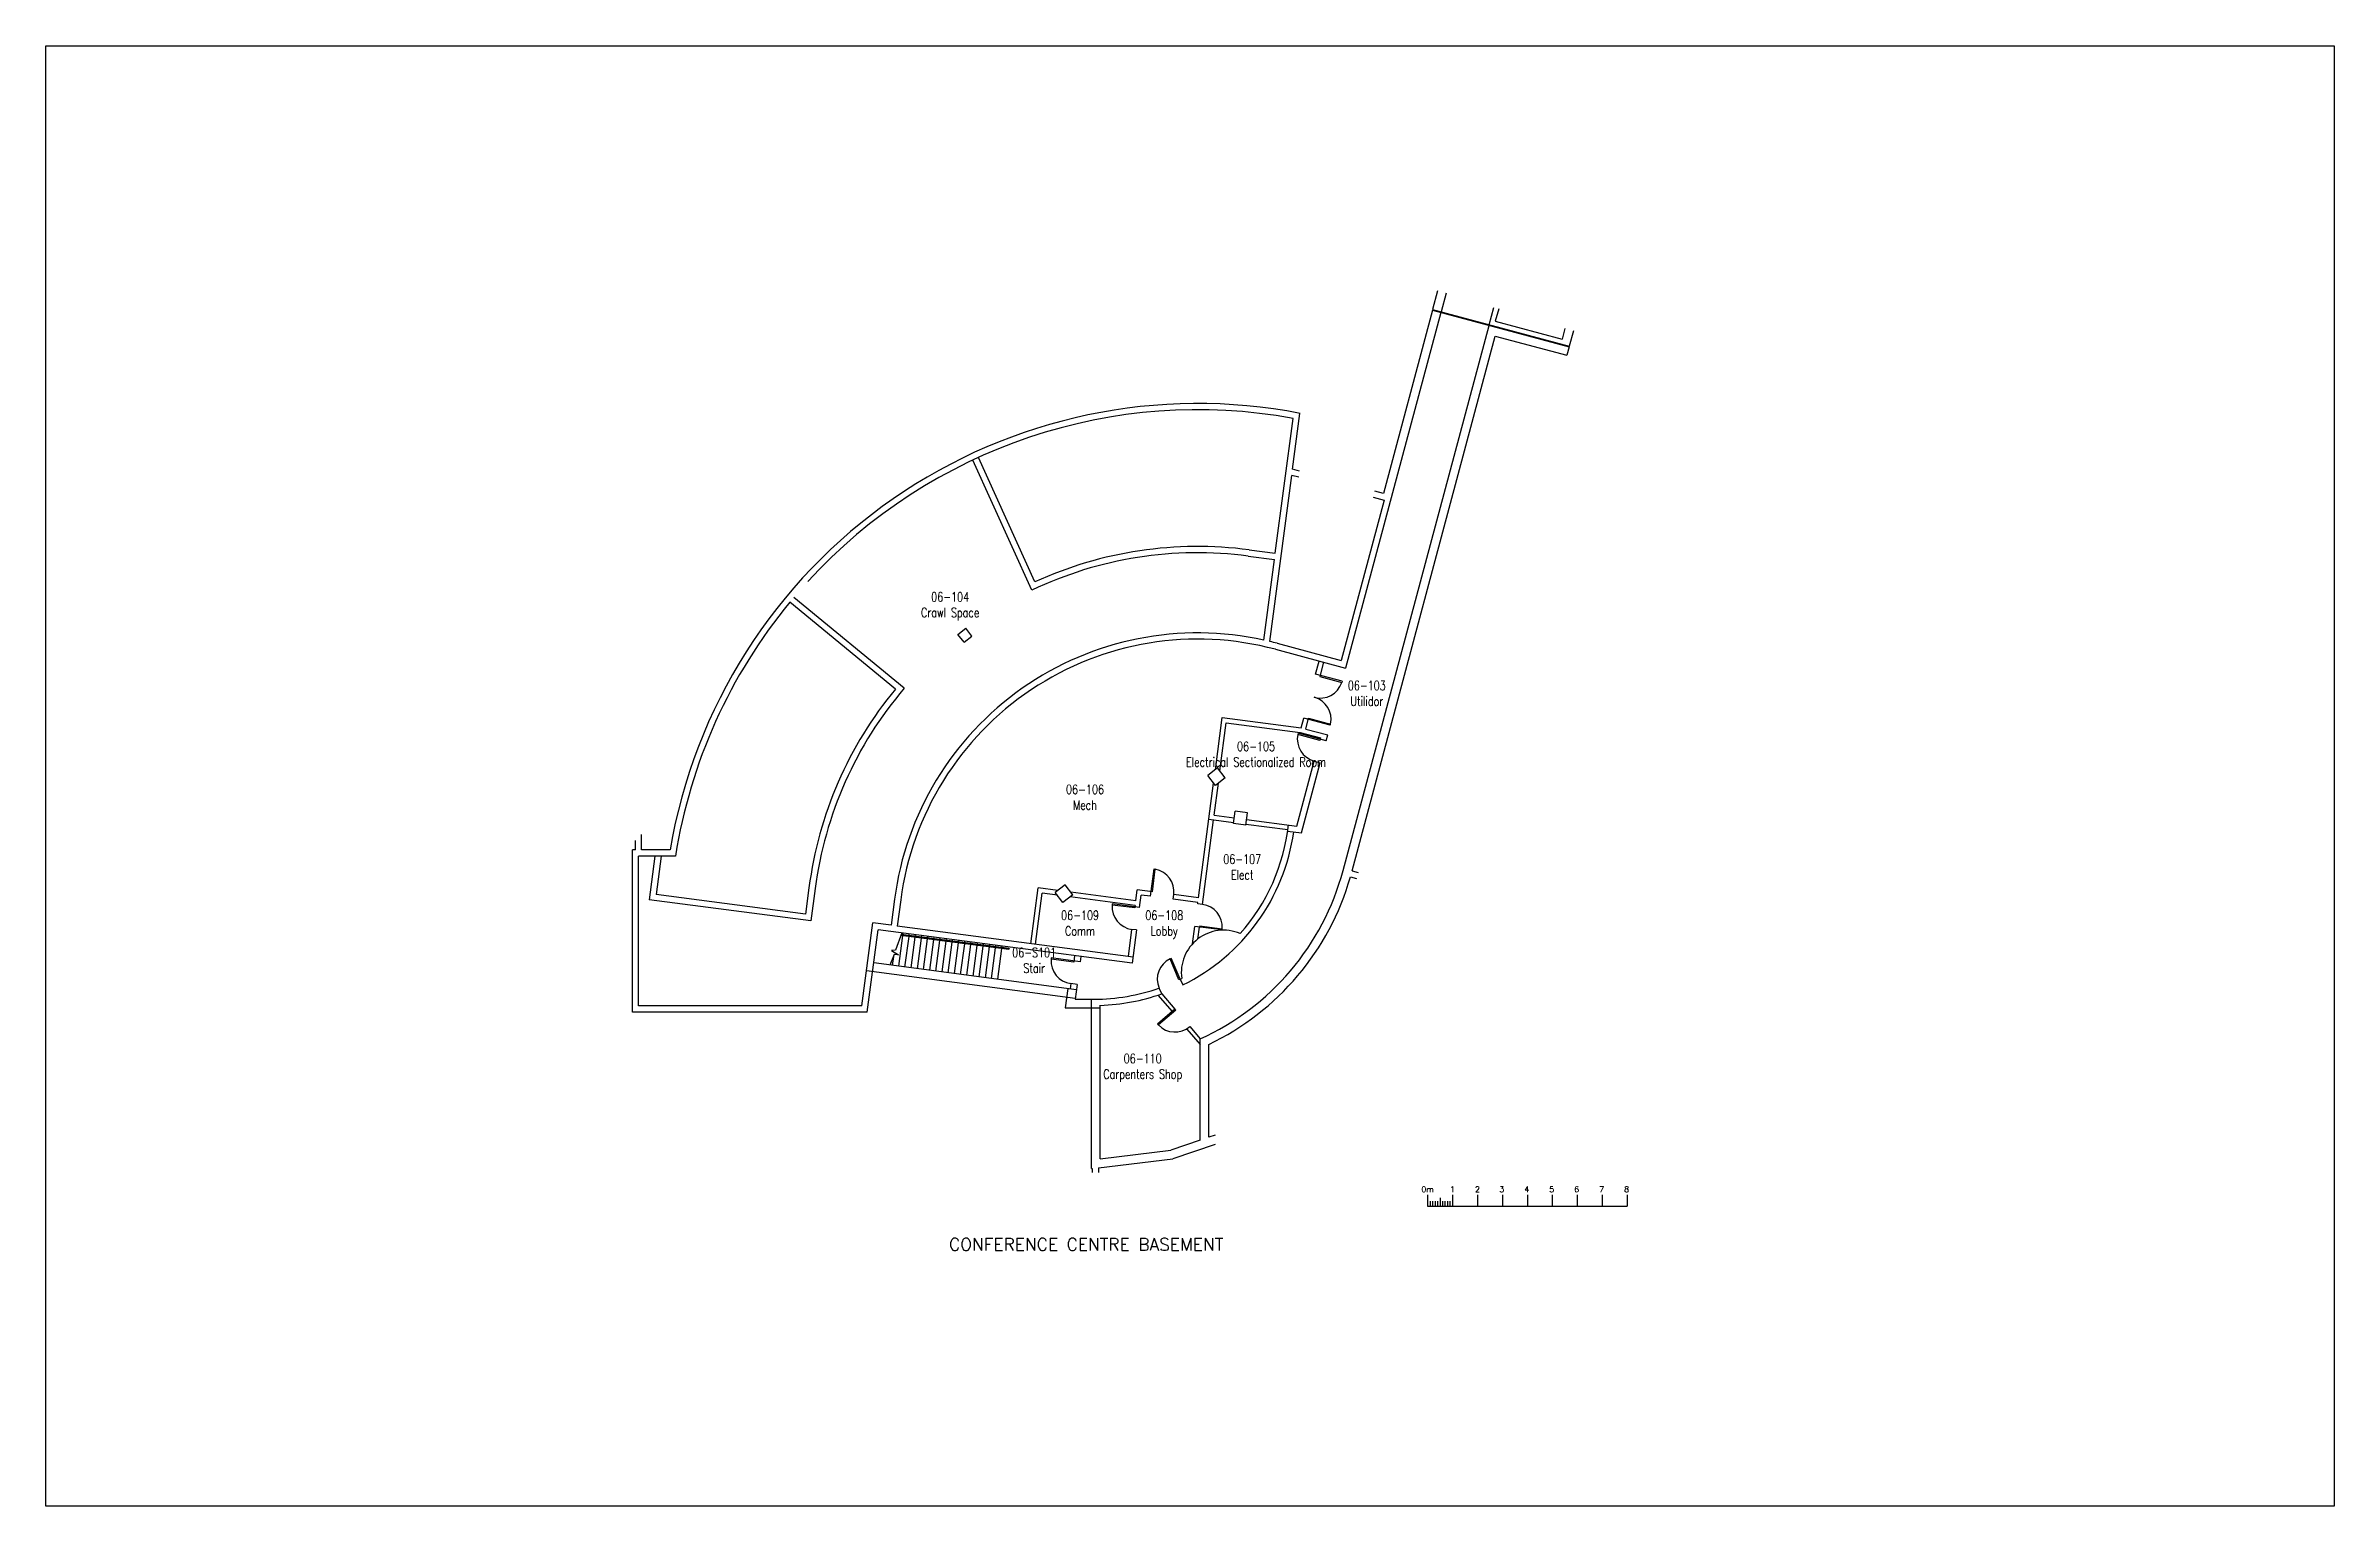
# Model space of a CAD drawing. Extents: x 11182 to 734459, y -1391328 to 152085.
# Drawn here: x 102966 to 194679, y -476596 to -418100 of the extents above; entities that cross this region are included whole.
import ezdxf
from ezdxf.enums import TextEntityAlignment as Align

# ---------------------------------------------------------------- set-up
doc = ezdxf.new("R2010")
doc.units = 0
doc.header["$LTSCALE"] = 500
doc.header["$MEASUREMENT"] = 0
doc.layers.get('0').update_dxf_attribs({"linetype": 'CONTINUOUS'})
doc.layers.add('0_Defpoints', color=106, linetype='CONTINUOUS', plot=False)
for name, color, linetype in [('0_room_data', 7, 'CONTINUOUS'), ('0_text', 7, 'CONTINUOUS'), ('1_Wall_Exist', 251, 'CONTINUOUS'), ('3_Text', 7, 'CONTINUOUS')]:
    doc.layers.add(name, color=color, linetype=linetype)
doc.styles.add('1_200', font='simplex.shx', dxfattribs={"width": 0.75, "height": 460})
doc.styles.get("Standard").update_dxf_attribs({"font": 'ROMANS', "height": 200})

msp = doc.modelspace()

# ---------------------------------------------------------------- texts
at = {"layer": '0_text'}
for s, p in [('0m', (158342, -463903)), ('1', (159342, -463903)), ('2', (160342, -463903)), ('3', (161319, -463903)), ('4', (162319, -463903)), ('5', (163319, -463903)), ('6', (164319, -463903)), ('7', (165319, -463903)), ('8', (166319, -463903))]:
    msp.add_text(s, height=231, rotation=0, dxfattribs=at).set_placement(p, align=Align.MIDDLE_CENTER)
at = {"layer": '0_text', "insert": (144661, -465859), "char_height": 500, "width": 14297.21, "attachment_point": 2, "rotation": 0, "line_spacing_factor": 0.923077}
msp.add_mtext('CONFERENCE CENTRE BASEMENT', dxfattribs=at)

# ---------------------------------------------------------------- blocks, each defined once
blk = doc.blocks.new('room_data')
at = {"layer": '3_Text', "style": '1_200', "width": 0.75}
for tag, p in [('ROOMNUM', (0, 0)), ('ROOMUSE', (0, -575))]:
    blk.add_attdef(tag, text='', height=345, dxfattribs=at).set_placement(p, align=Align.MIDDLE_CENTER)

# ---------------------------------------------------------------- linework, layer by layer
for p, q in [((158342, -464128), (158342, -464573)), ((158342, -464573), (166342, -464573)), ((158442, -464374), (158442, -464573)), ((158542, -464374), (158542, -464573)), ((158642, -464374), (158642, -464573)), ((158742, -464374), (158742, -464573)), ((158842, -464241), (158842, -464573)), ((158942, -464374), (158942, -464573)), ((159042, -464374), (159042, -464573)), ((159142, -464374), (159142, -464573)), ((159242, -464374), (159242, -464573)), ((159342, -464128), (159342, -464573)), ((160342, -464128), (160342, -464573)), ((161342, -464128), (161342, -464573)), ((162342, -464128), (162342, -464573)), ((163342, -464128), (163342, -464573)), ((164342, -464128), (164342, -464573)), ((165342, -464128), (165342, -464573)), ((166342, -464128), (166342, -464573))]:
    msp.add_line(p, q)
at = {"layer": '0_Defpoints'}
msp.add_lwpolyline([(102966, -418100), (194679, -418100), (194679, -476596), (102966, -476596)], close=True, dxfattribs=at)
at = {"layer": '1_Wall_Exist'}
for p, q in [((158747, -427912), (158544, -428668)), ((159083, -428011), (158883, -428759)), ((158876, -428783), (155059, -443028)), ((158538, -428692), (156571, -436033)), ((158538, -428692), (164015, -430160)), ((158544, -428668), (164021, -430136)), ((160814, -429276), (161002, -428577)), ((161194, -428634), (161059, -429135)), ((161059, -429135), (163735, -429852)), ((154959, -451130), (160808, -429301)), ((155316, -451149), (161055, -429729)), ((161055, -429729), (163924, -430498)), ((163851, -429418), (163735, -429852)), ((164187, -429517), (164021, -430136)), ((164015, -430160), (163924, -430498)), ((152937, -435060), (153231, -432822)), ((152241, -438429), (152952, -433024)), ((142483, -439908), (140116, -434694)), ((142606, -439575), (140342, -434589)), ((152028, -441960), (152904, -435310)), ((153181, -435384), (152904, -435310)), ((153214, -435134), (152937, -435060)), ((156603, -436301), (154882, -442721)), ((156159, -436182), (156603, -436301)), ((156571, -436033), (156228, -435941)), ((151190, -438290), (152241, -438429)), ((151157, -438538), (152208, -438677)), ((151783, -441904), (152208, -438677)), ((137369, -443833), (132945, -440196)), ((137015, -443865), (132785, -440388)), ((139524, -441675), (139841, -441431)), ((139767, -441992), (139524, -441675)), ((139767, -441992), (140085, -441749)), ((140085, -441749), (139841, -441431)), ((152311, -442033), (154882, -442721)), ((152247, -442274), (155059, -443028)), ((153853, -443265), (153993, -442742)), ((154176, -442791), (154023, -443362)), ((154919, -443551), (153853, -443265)), ((154023, -443362), (154906, -443599)), ((154919, -443551), (154906, -443599)), ((149838, -447096), (150113, -445002)), ((150023, -447144), (150277, -445215)), ((150113, -445002), (153276, -445418)), ((150277, -445215), (153238, -445605)), ((153156, -445635), (153143, -445683)), ((154025, -445920), (153143, -445683)), ((154280, -445936), (153156, -445635)), ((153238, -445605), (154051, -445823)), ((153276, -445418), (153380, -445031)), ((154446, -445316), (153380, -445031)), ((153459, -445468), (153576, -445032)), ((153459, -445468), (154342, -445704)), ((153576, -445032), (154459, -445268)), ((154280, -445936), (154342, -445704)), ((154446, -445316), (154459, -445268)), ((154051, -445823), (154025, -445920)), ((149931, -447024), (149534, -447329)), ((149839, -447725), (149534, -447329)), ((150235, -447421), (149839, -447725)), ((150235, -447421), (149931, -447024)), ((153106, -449353), (153802, -446754)), ((153290, -449629), (154043, -446819)), ((153802, -446754), (154043, -446819)), ((149162, -452228), (149767, -447632)), ((149790, -448916), (149959, -447633)), ((149319, -452491), (149765, -449105)), ((149577, -449080), (150569, -449210)), ((149790, -448916), (150594, -449022)), ((150564, -449248), (150629, -448753)), ((151060, -449314), (150564, -449248)), ((151125, -448818), (150629, -448753)), ((151060, -449314), (151125, -448818)), ((151065, -449276), (152741, -449496)), ((151090, -449087), (153106, -449353)), ((126475, -456805), (126475, -450304)), ((126596, -450304), (126475, -450304)), ((126596, -450304), (126596, -449937)), ((126846, -450304), (126846, -449687)), ((127990, -450304), (126846, -450304)), ((152733, -449556), (153290, -449629)), ((126725, -456554), (126725, -450554)), ((128202, -450554), (126725, -450554)), ((127377, -450554), (127146, -452303)), ((127629, -450554), (127427, -452088)), ((147240, -452167), (147384, -451072)), ((147314, -451985), (147433, -451079)), ((147384, -451072), (147433, -451079)), ((155316, -451149), (155558, -451213)), ((133414, -452876), (127427, -452088)), ((133553, -451824), (133414, -452876)), ((133801, -451857), (133629, -453156)), ((142447, -454064), (142741, -451833)), ((142635, -454089), (142904, -452046)), ((143529, -451937), (142741, -451833)), ((143510, -452126), (142904, -452046)), ((143822, -451712), (143425, -452016)), ((143730, -452413), (143425, -452016)), ((144127, -452108), (143730, -452413)), ((144127, -452108), (143822, -451712)), ((146647, -452348), (144047, -452005)), ((146647, -452348), (146705, -451905)), ((147314, -451985), (146705, -451905)), ((146804, -452610), (146869, -452118)), ((147240, -452167), (146869, -452118)), ((148146, -452286), (148171, -452098)), ((149162, -452228), (148171, -452098)), ((155250, -451390), (155491, -451454)), ((133629, -453156), (127146, -452303)), ((136982, -452275), (136844, -453326)), ((137230, -452308), (137091, -453359)), ((146622, -452536), (144016, -452193)), ((145709, -452466), (145703, -452516)), ((146609, -452635), (145703, -452516)), ((146804, -452610), (145709, -452466)), ((146622, -452536), (146609, -452635)), ((149137, -452417), (148146, -452286)), ((149131, -452466), (149137, -452417)), ((149319, -452491), (149131, -452466)), ((135669, -456555), (136106, -453229)), ((135888, -456805), (136322, -453510)), ((136844, -453326), (136106, -453229)), ((146509, -454851), (136322, -453510)), ((137268, -453634), (137025, -454330)), ((146542, -454603), (137091, -453359)), ((137301, -453739), (137139, -454969)), ((141564, -454301), (137234, -453731)), ((141569, -454261), (137248, -453692)), ((137314, -453640), (137306, -453700)), ((137548, -453772), (137387, -455002)), ((137561, -453673), (137554, -453732)), ((137796, -453805), (137634, -455034)), ((137809, -453706), (137801, -453765)), ((138044, -453837), (137882, -455067)), ((138057, -453738), (138049, -453798)), ((138292, -453870), (138130, -455099)), ((138305, -453771), (138297, -453830)), ((138540, -453903), (138378, -455132)), ((138553, -453804), (138545, -453863)), ((138788, -453935), (138626, -455165)), ((138801, -453836), (138793, -453896)), ((139036, -453968), (138874, -455197)), ((139049, -453869), (139041, -453928)), ((139296, -453901), (139289, -453961)), ((139544, -453934), (139536, -453994)), ((139792, -453967), (139784, -454026)), ((146353, -454578), (146496, -453492)), ((146685, -453516), (146496, -453492)), ((146685, -453516), (146509, -454851)), ((148919, -454077), (149011, -453372)), ((150106, -453516), (149011, -453372)), ((149137, -453877), (149200, -453397)), ((149206, -453348), (150112, -453467)), ((150106, -453516), (150112, -453467)), ((144269, -455908), (136147, -454838)), ((136966, -454499), (136787, -454923)), ((137025, -454330), (136854, -454334)), ((136854, -454334), (137139, -454516)), ((136938, -454578), (136891, -454936)), ((137139, -454516), (136966, -454499)), ((139283, -454001), (139122, -455230)), ((139531, -454033), (139369, -455263)), ((139779, -454066), (139617, -455295)), ((140027, -454098), (139865, -455328)), ((140040, -453999), (140032, -454059)), ((140275, -454131), (140113, -455360)), ((140288, -454032), (140280, -454091)), ((140523, -454164), (140361, -455393)), ((140536, -454065), (140528, -454124)), ((140771, -454196), (140609, -455426)), ((140784, -454097), (140776, -454157)), ((141018, -454229), (140857, -455458)), ((141031, -454130), (141024, -454189)), ((141266, -454262), (141104, -455491)), ((141279, -454162), (141272, -454222)), ((141569, -454261), (141564, -454301)), ((143262, -454638), (143256, -454688)), ((144162, -454807), (143256, -454688)), ((144416, -454790), (143262, -454638)), ((144196, -454546), (144162, -454807)), ((144444, -454579), (144416, -454790)), ((148378, -455509), (148022, -454667)), ((148424, -455489), (148068, -454647)), ((144223, -456255), (135853, -455153)), ((144049, -455664), (144021, -455875)), ((144297, -455696), (144049, -455664)), ((144297, -455696), (144219, -456287)), ((148424, -455489), (148378, -455509)), ((148424, -455489), (148534, -455714)), ((135669, -456555), (126725, -456555)), ((143922, -455862), (143820, -456637)), ((143820, -456637), (145229, -456637)), ((144219, -456287), (144980, -456287)), ((144879, -463073), (144879, -456287)), ((145229, -462678), (145229, -456533)), ((148219, -456689), (147523, -457282)), ((147538, -456122), (148105, -456787)), ((148251, -456727), (147556, -457320)), ((147579, -455843), (147690, -456069)), ((147690, -456069), (148219, -456689)), ((148219, -456689), (148251, -456727)), ((135888, -456805), (126475, -456805)), ((147523, -457282), (147556, -457320)), ((148812, -457385), (148698, -457482)), ((148698, -457482), (149229, -458104)), ((148812, -457385), (149229, -457873)), ((149229, -461937), (149229, -457873)), ((149579, -461819), (149579, -458097)), ((149229, -461937), (148054, -462336)), ((149829, -462103), (148132, -462679)), ((149829, -461734), (149579, -461819)), ((144879, -463073), (144905, -463069)), ((144905, -463069), (144905, -463233)), ((145155, -463039), (148132, -462679)), ((145155, -463039), (145155, -463233)), ((145229, -462678), (148054, -462336))]:
    msp.add_line(p, q, dxfattribs=at)
for centre, radius, start, end in [((149138, -453876), 21448, 78.99831, 170.41377), ((149138, -453876), 21198, 79.63375, 137.50987), ((149134, -453878), 15723, 82.48846, 114.53161), ((149134, -453878), 15473, 82.48837, 115.45921), ((149138, -453876), 21198, 140.48544, 170.98447), ((149138, -453876), 12261, 77.54042, 172.5), ((149138, -453876), 12011, 75, 172.5), ((149138, -453876), 12261, 75, 76.36665), ((149142, -453873), 15723, 140.46839, 172.51154), ((149142, -453873), 15473, 139.54079, 172.51173), ((154036, -443314), 914, 255, 341.86409), ((153563, -445080), 914, 348.13591, 75), ((154038, -445871), 914, 168.13591, 255), ((144980, -448457), 7831, 318.36506, 353.75998), ((144980, -448457), 8081, 296.09058, 351.94826), ((147264, -451978), 914, 352.5, 79.36409), ((144980, -448457), 10331, 294.28616, 345), ((144980, -448457), 10681, 295.50473, 344.06119), ((146616, -452585), 914, 175.63591, 262.5), ((149200, -453397), 914, 355.63591, 82.5), ((150171, -455222), 1697, 67.06825, 187.93175), ((144168, -454758), 914, 175.63591, 262.5), ((148424, -455489), 914, 116.04787, 202.91196), ((144980, -448457), 7831, 296.09058, 296.63494), ((144980, -448457), 7831, 270, 289.38767), ((144980, -448457), 8081, 271.77291, 289.59595), ((148219, -456689), 914, 223.60209, 310.46618)]:
    msp.add_arc(centre, radius, start, end, dxfattribs=at)

# ---------------------------------------------------------------- block references
at = {"layer": '0_room_data', "xscale": 1.089432688349144, "yscale": 1.089432688349144, "zscale": 1.089432688349144}
for p, values in [((139211, -440175), {'ROOMNUM': '06-104', 'ROOMUSE': 'Crawl Space'}), ((155908, -443725), {'ROOMNUM': '06-103', 'ROOMUSE': 'Utilidor'}), ((151471, -446163), {'ROOMNUM': '06-105', 'ROOMUSE': 'Electrical Sectionalized Room'}), ((144614, -447885), {'ROOMNUM': '06-106', 'ROOMUSE': 'Mech'}), ((150914, -450679), {'ROOMNUM': '06-107', 'ROOMUSE': 'Elect'}), ((144418, -452928), {'ROOMNUM': '06-109', 'ROOMUSE': 'Comm'}), ((147790, -452928), {'ROOMNUM': '06-108', 'ROOMUSE': 'Lobby'}), ((142577, -454420), {'ROOMNUM': '06-S101', 'ROOMUSE': 'Stair'}), ((146929, -458662), {'ROOMNUM': '06-110', 'ROOMUSE': 'Carpenters Shop'})]:
    msp.add_blockref('room_data', p, dxfattribs=at).add_auto_attribs(values)

msp.set_redraw_order([(e.dxf.handle, doc.entitydb.next_handle()) for e in msp.query("TEXT MTEXT ATTDEF DIMENSION ARC_DIMENSION")])  # texts and dimensions are drawn at this point

doc.saveas('drawing.dxf')
